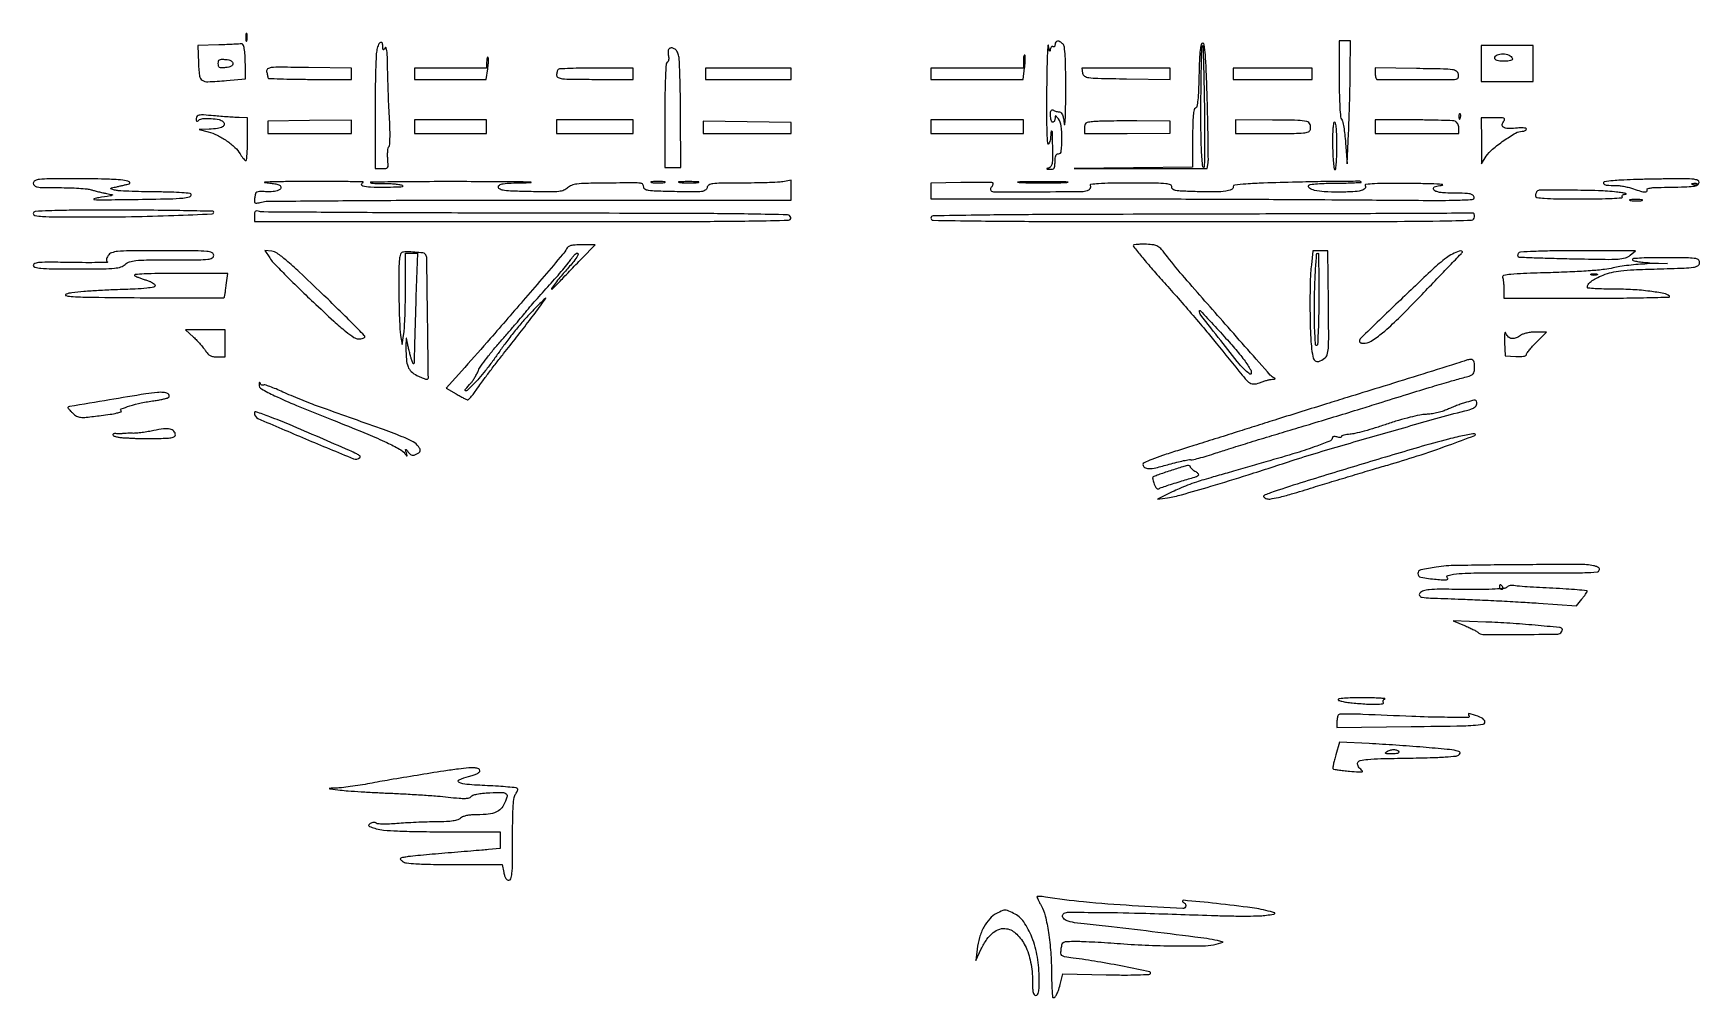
# Model space of a CAD drawing. Extents: x 138 to 877, y 142 to 569.
import ezdxf

# ---------------------------------------------------------------- set-up
doc = ezdxf.new("R2010")
doc.units = 0

msp = doc.modelspace()

# ---------------------------------------------------------------- linework, layer by layer
for points in [[(232.194949, 567.5, 0.012823), (232.235556, 566.431793, 0.080377), (232.356533, 565.900903, 0.597527), (232.51666, 565.883358, 0.087174), (232.692991, 566.269032, 0.037336), (232.832894, 567.036634, 0.029507), (232.872264, 567.880008, 0.030339), (232.814405, 568.671085, 0.06278), (232.655937, 569.269032, 0.31318), (232.47713, 569.386009, 0.333666), (232.315079, 569.257153, 0.052471), (232.212705, 568.580113, 0.014395)], [(220.208621, 564.254384), (210.917242, 563.923853), (211.208621, 556.222771, 0.020509), (211.663264, 550.467417, 0.227568), (212.86905, 548.575236, 0.152796), (215.368601, 547.92986, 0.008135), (223.662942, 548.485065), (232, 549.179538), (232, 555.507982, 0.013084), (231.889433, 559.732489, 0.036284), (231.519526, 562.679421, 0.059795), (230.940699, 564.444674, 0.378318), (230.143011, 564.792458, -0.063498), (229.653914, 564.700734, -0.001112), (226.959542, 564.548788, -0.002786), (223.815849, 564.396082, -0.001851)], [(290.359649, 562.24125, 0.045861), (290.019771, 559.723804, 0.003027), (289.752522, 552.402117, 0.004362), (289.562676, 543.656914, 0.003245), (289.5, 534), (289.5, 509.5), (292.5, 509.434801, 0.030854), (294.337592, 509.508268, 0.23271), (295.053568, 509.956081, 0.148949), (295.311461, 510.929985, 0.011055), (295.147404, 513.708718, -0.021063), (295.079144, 515.459804, -0.024079), (295.165085, 517.13338, -0.024202), (295.372964, 518.529133, -0.110737), (295.702728, 519.273916, 0.148962), (296.047443, 520.24333, 0.007844), (296.147975, 523.569959, 0.011429), (296.113723, 527.68043, 0.007098), (295.894836, 532.5, -0.003336), (295.612939, 537.823152, -0.002238), (295.358503, 543.9125, -0.002253), (295.165041, 549.81255, -0.004447), (295.0742, 554.5, 0.005695), (294.976105, 558.984087, 0.023116), (294.75931, 561.705779, 0.065486), (294.430428, 562.959756, 0.606445), (294, 563, -0.010223), (293.430616, 562.157251, -0.295079), (293.199331, 562.064256, -0.343021), (293.046994, 562.238528, -0.012098), (293.015313, 563.190983, 0.071893), (292.742025, 564.967994, 0.428141), (291.99157, 565.34506, 0.211819), (291.070953, 564.468446, 0.041663)], [(419.719445, 562.386112, 0.144752), (419.494247, 561.971815, 0.042354), (419.402384, 561.245004, 0.03868), (419.434151, 560.369182, 0.033094), (419.599236, 559.460636, -0.049058), (419.734386, 558.553302, -0.056567), (419.679174, 557.68065, -0.065253), (419.454077, 556.96943, -0.146122), (419.081027, 556.550077, 0.242815), (418.564084, 555.689272, 0.004661), (418.269061, 550.338379, 0.008423), (418.061695, 543.167807, 0.003016), (418, 532.940983), (418, 510), (421.532725, 510), (425.065451, 510), (424.964264, 533.432614, 0.002936), (424.870691, 542.614438, 0.004121), (424.671473, 550.809505, 0.002475), (424.412945, 557.700894, 0.054771), (424.109622, 559.682614, 0.076267), (423.346636, 561.42116, 0.113747), (422.169185, 562.582433, 0.15518), (420.869497, 562.906082, 0.18237)], [(587.284524, 545.5, 0.004111), (587.26671, 529.949947, 0.017597), (587.658515, 520.686, 0.707645), (588.341345, 520.503138, 0.126183), (589.069665, 522.5, -0.002342), (589.451201, 526.177381, -0.841448), (589.598853, 526.186801, -0.053708), (589.715078, 525.285031, -0.000637), (589.831892, 519.323324, -0.005365), (589.871348, 514.123588, -0.039923), (589.666689, 511.661815, -0.102542), (589.162714, 510.351255, -0.188097), (588.25, 509.689326, 0.01159), (587.4117, 509.449367, 0.541772), (587.37122, 509.306344, 0.197309), (587.607705, 509.187999, 0.005718), (588.75, 509.116001, 0.063402), (589.943106, 509.205801, 0.198098), (590.597572, 509.646748, 0.126755), (590.920641, 510.575952, 0.020614), (591, 512.5, -0.025511), (591.081893, 514.104033, -0.075863), (591.357143, 515.166667, -0.129352), (591.830552, 515.773926, -0.164293), (592.5, 516, 0.385938), (593.790406, 517.170354, 0.024894), (594.053593, 522.681621, 0.02948), (593.70578, 528.376074, 0.132674), (592.468197, 531.44113, 0.008124), (591.599645, 532.551491, 0.182507), (591.254001, 532.75387, 0.434721), (591.044815, 532.594353, 0.024793), (591, 531.69113, -0.057202), (590.925756, 531.044295, -0.076512), (590.70625, 530.496769, -0.095513), (590.381475, 530.129789, -0.165457), (590, 530, -0.257909), (589.615572, 530.212425, -0.061379), (589.29375, 530.898586, -0.048032), (589.072735, 531.887118, -0.031003), (589, 533.059017, -0.021041), (589.059616, 534.47504, -0.104883), (589.2882, 535.232315, -0.260832), (589.688331, 535.482256, -0.153033), (590.25, 535.335448, 0.04242), (590.837555, 535.033597, 0.025924), (591.573437, 534.774982, 0.025889), (592.334618, 534.59326, 0.041265), (593, 534.526431, -0.213748), (593.723438, 534.186929, -0.086887), (594.292946, 533.23148, -0.048808), (594.74476, 531.577359, -0.014815), (595.106579, 529, 0.870035), (595.335675, 528.99337, 0.030766), (595.546265, 530.96901, 0.007835), (595.695816, 536.122354, 0.002854), (595.751591, 543.426416, 0.003004), (595.710926, 553.394754, 0.01258), (595.499646, 559.386747, 0.015246), (595.144331, 563.285139, 0.167546), (594.466441, 564.676416, 0.061081), (593.19471, 565.670335, 0.153486), (592.063676, 565.943263, 0.24014), (591.300913, 565.486902, 0.140991), (591, 564.440983, -0.066118), (590.926733, 563.889346, -0.138808), (590.70625, 563.521475, -0.191142), (590.379648, 563.392057, -0.139169), (590, 563.5, 0.230832), (589.608922, 563.539182, 0.156158), (589.249631, 563.258213, 0.089554), (588.9791, 562.65026, 0.043801), (588.849806, 561.809017, -0.145422), (588.726482, 561.475087, -0.602556), (588.567539, 561.500149, -0.040943), (588.341671, 562.392273, -0.008405), (588.099806, 564, 0.894081), (587.854411, 563.994899, 0.011726), (587.612897, 560.421875, 0.006064), (587.408908, 554.032117, 0.002605)], [(654.825584, 550.831813, -0.004662), (654.608773, 544.121843, -0.016501), (654.287518, 539.824841, -0.017831), (653.875603, 536.969675, -0.274391), (653.25, 536.24848, 0.273293), (652.634093, 535.541389, 0.02236), (652.282269, 533.013984, 0.018446), (652.061361, 529.122977, 0.004956), (652, 522.933), (652, 510.032667), (625.75, 509.733049), (599.5, 509.433432), (629, 509.466716), (658.5, 509.5), (658.85891, 512, 0.03776), (658.97961, 513.795983, 0.001174), (658.900356, 521.182812, 0.002291), (658.746504, 529.894023, 0.001584), (658.496003, 539.75, 0.00211), (658.072675, 552.651797, 0.010834), (657.652727, 559.799251, 0.010391), (657.190287, 564.356099, 0.378939), (656.462677, 565, 0.350324), (655.782118, 564.456461, 0.026983), (655.36082, 561.987197, 0.01895), (655.045983, 557.913961, 0.004067)], [(657.220536, 536.75, -0.00277), (657.325131, 526.492726, -0.004621), (657.285539, 517.857813, -0.000859), (657.168239, 510.312162, -0.409167), (656.850642, 510, -0.384315), (656.525355, 510.293353, -0.00399), (656.209863, 513.598438, -0.010038), (655.944062, 517.552977, -0.006049), (655.779877, 522.25, -0.006386), (655.662216, 533.933526, -0.003364), (655.799089, 548.445664, -0.000464), (656.059971, 563.710973, -0.670255), (656.452427, 563.864012, -0.185179), (656.5977, 563.515988, -0.000226), (656.821244, 555.749116, -0.001951), (657.034141, 547.032155, -0.001195)], [(717, 549.2, 0.004723), (717.067139, 542.093007, 0.010039), (717.281416, 536.597439, 0.006523), (717.588203, 532.3495, 0.176875), (718.05558, 531.34442, -0.146118), (718.502722, 530.516545, -0.009778), (719.005069, 527.839306, -0.013423), (719.462723, 524.569992, -0.009614), (719.80558, 520.89442), (720.5, 511.5), (721.131866, 525, 0.003048), (721.382674, 531.162858, 0.001765), (721.612823, 538.573437, 0.001764), (721.791191, 546.007847, 0.002967), (721.881866, 552.25), (722, 566), (719.5, 566), (717, 566)], [(226.5, 556, -0.165174), (226.277529, 555.344928, -0.102123), (225.656107, 554.808123, -0.070033), (224.638763, 554.414592, -0.033296), (223.25, 554.186642, -0.021809), (221.48197, 554.093718, -0.130185), (220.595208, 554.320161, -0.202897), (220.144587, 554.898978, -0.06538), (220, 556, -0.06538), (220.144587, 557.101022, -0.202897), (220.595208, 557.679839, -0.130185), (221.48197, 557.906282, -0.021809), (223.25, 557.813358, -0.033296), (224.638763, 557.585408, -0.070033), (225.656107, 557.191877, -0.102123), (226.277529, 556.655072, -0.165174)], [(241.433909, 552.5, -0.007891), (241.641164, 551.679297, -0.008333), (241.818435, 550.867188, -0.008033), (241.948187, 550.16287, -0.036995), (241.986345, 549.75, 0.395272), (242.282343, 549.445385, 0.001602), (247.430364, 549.220312, 0.006323), (253.405337, 549.05391, 0.003799), (260.5, 549), (279, 549), (279, 551.458183), (279, 553.916366), (259.947564, 554.208183, 0.001467), (247.549241, 554.361709, 0.025369), (243.505108, 554.19468, 0.123886), (241.854745, 553.613629, 0.322783)], [(339, 556.666667), (339, 554), (323, 554), (307, 554), (307, 551.5), (307, 549), (322.886456, 549), (338.772912, 549), (339.461473, 553.59165, 0.013115), (339.683406, 555.392477, 0.018607), (339.778858, 557.003414, 0.014897), (339.768605, 558.314734, 0.189156), (339.575017, 558.758317, 0.444277), (339.357726, 558.747275, 0.104269), (339.168911, 558.381089, 0.046776), (339.040063, 557.651495, 0.020332)], [(577, 557.166667), (577, 554), (556.5, 554), (536, 554), (536, 551.5), (536, 549), (556.406162, 549), (576.812324, 549), (577.508805, 554.064023, 0.012374), (577.731792, 556.047866, 0.017659), (577.823669, 557.817516, 0.013703), (577.808018, 559.260511, 0.18899), (577.602643, 559.73069, 0.484789), (577.37374, 559.70369, 0.080103), (577.177026, 559.226099, 0.039804), (577.042137, 558.341271, 0.017931)], [(793.781834, 558.154497, -0.295029), (793.656159, 557.666446, -0.111058), (793.016736, 557.297122, -0.056174), (791.828555, 557.068194, -0.01953), (790.083333, 557, -0.020233), (788.199362, 557.076267, -0.06389), (786.965533, 557.337348, -0.116032), (786.260379, 557.786511, -0.195589), (786, 558.426676, -0.305463), (786.965471, 559.859559, -0.105366), (789.551246, 560.316733, -0.091642), (792.357275, 559.695917, -0.215374)], [(370.666667, 553.333333, 0.097261), (370.4101, 552.951373, 0.034257), (370.195833, 552.323958, 0.032464), (370.049166, 551.584091, 0.03271), (370, 550.833333, 0.291901), (370.653664, 549.80907, 0.082015), (372.568182, 549.276961, 0.024772), (376.596225, 549.043497, 0.00209), (387, 549), (404, 549), (404, 551.5), (404, 554), (387.666667, 554, 0.003816), (381.357878, 553.951853, 0.005983), (375.935417, 553.804167, 0.002005), (371.275943, 553.602725, 0.18667)], [(603.180449, 551.75, 0.219138), (604.025929, 550.438268, 0.110106), (605.918672, 549.752774, 0.026978), (610.032393, 549.446962, 0.001538), (622.75, 549.228407), (642, 548.956814), (642, 551.478407), (642, 554), (622.430449, 554), (602.860898, 554)], [(733, 551.522559, 0.028123), (733.054487, 550.554598, 0.04361), (733.220312, 549.734981, 0.053624), (733.460908, 549.156158, 0.266662), (733.75, 548.979503, 0.006426), (736.469343, 548.940147, 0.000126), (750.374853, 548.921128, 0.00015), (764.10895, 548.909935, 0.005264), (767.319551, 548.94208, 0.030078), (768.804477, 549.06214, 0.152326), (769.546074, 549.41412, 0.191545), (769.862347, 550.074204, 0.052397), (769.819551, 551.25, 0.212401), (769.000663, 552.557132, 0.114886), (767.192573, 553.245528, 0.028377), (763.268275, 553.553349, 0.001652), (751.25, 553.772559), (733, 554.045117)], [(210.251237, 531.685154, 0.030564), (210.239449, 530.847849, 0.219199), (210.420983, 530.497963, 0.297563), (210.756899, 530.470295, 0.049156), (211.322493, 530.852682, -0.156131), (213.20884, 531.612602, -0.033213), (216.793007, 531.636977, -0.033466), (220.356342, 531.183773, -0.149087), (222.196158, 530.203842, -0.230337), (222.622908, 528.96852, -0.245322), (221.90231, 527.918154, -0.089746), (219.650842, 527.198579, -0.025997), (216, 526.91196), (211.5, 526.793295), (215.5, 525.752587, -0.0521), (219.501407, 524.252654, -0.035227), (223.700866, 521.77419, -0.035748), (227.360703, 518.844379, -0.072804), (229.66817, 515.984597, 0.018146), (230.400653, 514.841448, 0.025105), (231.143736, 513.876725, 0.023443), (231.812937, 513.163289, 0.195044), (232.215608, 513, 0.382858), (232.529761, 513.281869, 0.006462), (232.769585, 515.790625, 0.012853), (232.943587, 518.85745, 0.007743), (233, 522.5), (233, 532), (229.25, 532.071149, -0.009214), (227.306962, 532.143847, -0.002842), (224.382217, 532.323967, -0.002841), (221.11237, 532.562673, -0.003117), (217.944782, 532.831895, 0.005333), (213.434163, 533.195134, 0.054467), (211.562982, 533.121866, 0.173418), (210.660848, 532.639074, 0.166721)], [(770.078947, 532.416667, 0.018894), (770.137993, 531.670344, 0.168741), (770.279315, 531.37858, 0.470617), (770.461564, 531.395823, 0.054073), (770.683114, 531.8125, 0.051402), (770.839148, 532.359369, 0.05415), (770.876576, 532.916927, 0.060344), (770.797407, 533.402231, 0.126455), (770.604167, 533.729167, 0.296942), (770.385309, 533.77538, 0.208169), (770.200665, 533.592839, 0.077125), (770.089945, 533.112848, 0.028489)], [(780.016847, 521.75), (780.033694, 511.5), (782.206445, 514.894351, -0.076158), (784.924084, 517.984085, -0.022277), (789.963984, 521.83786, -0.019425), (795.220187, 525.202626, -0.133427), (798.155036, 526, 0.049675), (798.861047, 526.070315, 0.069664), (799.458042, 526.27991, 0.089827), (799.859796, 526.589093, 0.186029), (800, 526.952885, 0.34872), (799.72076, 527.304575, 0.037862), (798.62483, 527.473542, 0.032155), (797.070918, 527.493738, 0.01665), (795.135207, 527.329607, -0.033589), (791.763777, 527.158415, -0.137364), (789.818503, 527.737719, -0.302289), (789.290876, 528.915332, -0.132478), (790.036355, 530.543805, 0.154962), (790.331498, 531.271639, 0.345292), (790.020487, 531.738988, 0.073028), (788.769694, 531.957393, 0.006769), (785.622445, 532), (780, 532)], [(608.25, 530.26018, 0.016354), (605.834683, 529.967098, 0.10988), (604.71663, 529.530434, 0.183106), (604.174423, 528.766709, 0.06388), (604, 527.407036), (604, 524.929068), (623, 525.043633), (642, 525.158198), (641.990379, 527.829099), (641.980758, 530.5), (627.240379, 530.567678, 0.00243), (621.285297, 530.566074, 0.002765), (615.581549, 530.505267, 0.002509), (610.738931, 530.402546, 0.015457)], [(671, 527.996098), (671, 525), (687.383369, 525, 0.002491), (697.040541, 525.048119, 0.023404), (701.184978, 525.28363, 0.061585), (703.339727, 525.780381, 0.246688), (704.220612, 526.75, 0.162855), (704.063434, 529.020691, 0.237813), (702.573508, 530.306142, 0.056676), (698.647748, 530.826063, 0.003899), (687.433558, 530.945424), (671, 530.992196)], [(714.071353, 519.5, 0.007861), (714.198997, 515.474082, 0.013021), (714.448445, 512.084375, 0.006624), (714.761998, 509.31511, 0.377774), (715.11954, 509, 0.382269), (715.472031, 509.315613, 0.006657), (715.741365, 512.084375, 0.013051), (715.936677, 515.474031, 0.007864), (716, 519.5, 0.007203), (715.935633, 523.967668, 0.017673), (715.725043, 527.245676, 0.015036), (715.417895, 529.602958, 0.368193), (714.951813, 530, 0.371592), (714.486722, 529.598979, 0.016007), (714.217948, 527.28568, 0.017952), (714.062046, 524.02373, 0.006958)], [(733, 528), (733, 525), (751.5, 525), (770, 525), (770, 527.393011, 0.061153), (769.882113, 528.353269, 0.0603), (769.53535, 529.261378, 0.06577), (769.023389, 529.98373, 0.114615), (768.418213, 530.393011, 0.081068), (767.249238, 530.635609, 0.002511), (762.33135, 530.821697, 0.00486), (756.515351, 530.955941, 0.003339), (749.918213, 531), (733, 531)], [(138, 502.952381, 0.213269), (138.476432, 501.886211, 0.140915), (139.703453, 501.293001, 0.0393), (142.387016, 501.046018, 0.003304), (149.350777, 501, -0.007419), (153.909156, 500.932363, -0.00875), (158.21891, 500.728909, -0.00782), (161.843019, 500.437226, -0.053105), (163.600777, 500.077138, 0.011906), (164.994512, 499.669773, 0.005511), (166.823353, 499.203711, 0.005456), (168.756651, 498.755944, 0.007558), (170.5, 498.399704, -0.009814), (172.93174, 497.891357, -0.694531), (172.970269, 497.598921, -0.08421), (172.081817, 497.304814, -0.001443), (167, 496.543163, 0.04462), (164.900818, 496.040422, 0.828956), (164.948038, 495.699798, 0.014984), (169.428446, 495.615631, 0.000963), (182.5, 495.786971, 0.001284), (198.305457, 496.065196, 0.016296), (204.24349, 496.378768, 0.045702), (207.188849, 496.904659, 0.337719), (208, 497.968615, 0.38525), (207.570833, 498.442946, 0.00705), (203.908156, 498.757943, 0.011726), (199.007467, 498.994534, 0.004615), (192.25, 499.09968, -0.004195), (186.035193, 499.191165, -0.005591), (180.392188, 499.384753, -0.004012), (175.676467, 499.637277, -0.055777), (174, 499.930166, -0.008273), (172.423257, 500.41954, -0.498285), (172.340257, 500.662843, -0.1905), (172.684588, 500.897663, -0.003131), (175, 501.405143, 0.003829), (176.486607, 501.733143, 0.003203), (178.059375, 502.103423, 0.003232), (179.493091, 502.460501, 0.008841), (180.5, 502.737261, 0.703835), (180.549911, 503.592579, 0.077434), (177.671584, 504.321207, 0.018144), (169.710168, 504.776223, 0.005202), (157.354681, 504.904762, 0.001656), (145.103503, 504.864185, 0.023482), (140.728343, 504.629543, 0.086016), (138.702523, 504.064204, 0.289462)], [(240.5, 503.256008, -0.014207), (242.870159, 503.043772, -0.018346), (245.028794, 502.707793, -0.016292), (246.78316, 502.308711, -0.132432), (247.491641, 501.903452, -0.312645), (247.694056, 500.802624, -0.190322), (246.705123, 499.842803, -0.077628), (244.288347, 499.252993, -0.034509), (241, 499.202235, 0.012677), (238.221679, 499.280616, 0.125684), (237.099306, 498.997367, 0.20106), (236.505267, 498.257802, 0.041298), (236.169971, 496.580728, 0.020163), (236.036705, 494.79418, 0.261604), (236.332337, 494.222987, 0.201331), (237.034093, 494.092313, 0.012049), (239.169971, 494.608994, -0.063359), (241.883361, 494.977252, -0.000216), (275.193299, 495.240883, -0.001167), (313.200225, 495.436579, -0.000704), (358.250101, 495.5), (474.000202, 495.5), (474.000101, 499.880842), (474, 504.261685), (470.25, 503.641848, -0.028398), (467.991214, 503.399167, -0.003986), (463.30301, 503.200855, -0.004542), (457.744213, 503.060637, -0.003846), (451.866631, 503.011006, 0.002498), (442.744937, 502.958566, 0.030752), (439.27676, 502.707625, 0.100972), (437.55974, 502.109943, 0.197194), (436.702725, 500.97122, -0.190381), (435.876357, 499.842673, -0.110771), (434.272349, 499.271926, -0.032786), (431.021757, 499.090796, -0.002566), (422.336093, 499.22122, -0.002898), (414.173695, 499.433018, -0.028835), (410.765498, 499.738501, -0.091453), (409.150414, 500.290706, -0.292474), (408.638889, 501.25, 0.20251), (408.258514, 502.396218, 0.189115), (407.157266, 502.965277, 0.027361), (404.331705, 503.102215, 0.000711), (391.684775, 503.004775, 0.003324), (383.027225, 502.868193, 0.025491), (378.975208, 502.57027, 0.058117), (376.582781, 501.983623, 0.10762), (374.907485, 500.907485, -0.10467), (373.259553, 499.835292, -0.066205), (371.021826, 499.297114, -0.027596), (367.220419, 499.112126, -0.00324), (358.735199, 499.22271, -0.003134), (350.563282, 499.433422, -0.026168), (346.878148, 499.745087, -0.066878), (344.956165, 500.277538, -0.249334), (344.194389, 501.222877, -0.326614), (344.642264, 502.16979, -0.089841), (346.304351, 502.717659, -0.027021), (349.905501, 503.025155, -0.002608), (358.681899, 503.252831, 0.944654), (358.686328, 503.375167, 0.019796), (356.43198, 503.4959, 0.002259), (345.94508, 503.594482, 0.000705), (330.214204, 503.649084, 0.001132), (313.65182, 503.645702, 0.001924), (299.79748, 503.558195, 0.000211), (287.539472, 503.428422, 0.664205), (287.452218, 503.214449, 0.172668), (287.875516, 503.01339, 0.009416), (289.367868, 502.889783, 0.013741), (291.183955, 502.82378, 0.009533), (293.238014, 502.844768, -0.016426), (295.472579, 502.8368, -0.013811), (297.835542, 502.685283, -0.014035), (299.986455, 502.426537, -0.036965), (301.5, 502.085402, -0.31915), (301.803492, 501.692213, -0.388448), (301.515639, 501.351519, -0.026589), (299.036981, 501.16505, -0.003482), (293.75, 501.085953, -0.010221), (287.523891, 501.163444, -0.050003), (284.037973, 501.629149, -0.395688), (283.512893, 502.422785, -0.260194), (284.25, 503.337719, 0.815734), (284.213093, 503.539106, 0.001191), (277.642187, 503.661589, 0.003307), (269.693904, 503.738228, 0.001837), (260, 503.731968, 0.001426), (250.597486, 503.664545, 0.003595), (243.753125, 503.546723, 0.009786), (240.499804, 503.403565, 0.939637)], [(412.25, 503.283746, 0.023547), (413.502218, 503.153981, 0.014044), (415, 503.111902, 0.014044), (416.497782, 503.153981, 0.023547), (417.75, 503.283746, 0.124239), (418.112409, 503.435926, 0.664672), (418.076562, 503.577962, 0.03126), (416.97062, 503.675363, 0.006336), (415, 503.700336, 0.006336), (413.02938, 503.675363, 0.03126), (411.923438, 503.577962, 0.664672), (411.887591, 503.435926, 0.124239)], [(424.776433, 503.266503, 0.013671), (426.684837, 503.147583, 0.00893), (428.890462, 503.110009, 0.008983), (431.043501, 503.150473, 0.016947), (432.776433, 503.273107, 0.153636), (433.099419, 503.413268, 0.661512), (433.056202, 503.54709, 0.018464), (431.373175, 503.635783, 0.004138), (428.5, 503.65719, 0.003921), (425.635274, 503.63236, 0.022011), (424.106202, 503.539701, 0.807686), (424.092045, 503.40844, 0.057523)], [(549.25, 503.220975), (536, 502.94195), (536, 499.470975), (536, 496), (602.75, 496.025683, -0.000591), (632.231116, 496.002162, -0.000405), (665.699058, 495.908774, -0.000408), (697.943177, 495.766366, -0.000828), (723.310624, 495.591629, 0.000602), (756.256706, 495.349796, 0.007256), (768.936944, 495.455994, 0.01045), (775.984284, 495.764765, 0.451589), (776.796348, 496.815946, 0.199175), (776.224724, 497.681257, 0.099161), (774.991354, 498.197092, 0.041491), (772.696071, 498.463415, 0.006605), (768.167645, 498.551137, -0.00887), (764.136424, 498.647493, -0.029971), (761.516663, 498.914477, -0.04663), (759.817697, 499.356766, -0.167804), (758.959691, 500.051137, -0.172797), (758.798519, 500.786733, -0.242918), (759.172712, 501.33004, -0.080011), (760.32469, 501.726406, -0.011702), (762.77777, 502.092896, 0.878656), (762.778743, 502.330063, 0.020861), (760.293946, 502.557778, 0.007483), (754.99147, 502.741881, 0.002953), (747.690983, 502.842896, 0.002892), (738.315574, 502.863028, 0.011563), (732.575988, 502.709395, 0.011265), (728.842561, 502.438568, 0.555894), (728.569098, 501.888197, -0.344739), (728.427143, 500.607433, -0.140737), (726.803418, 499.684607, -0.048338), (723.107308, 499.161574, -0.010604), (716.684259, 499.015313, -0.014471), (710.37476, 499.188114, -0.042636), (706.081094, 499.799939, -0.089636), (703.811527, 500.774395, -0.405228), (703.531009, 502.050173, -0.232685), (704.136396, 502.42971, -0.006256), (707.355342, 502.720988, -0.011785), (711.234485, 502.931296, -0.007648), (715.725684, 503, 0.004676), (720.137646, 503.041259, 0.008415), (723.753784, 503.169802, 0.004014), (726.668348, 503.346025, 0.643715), (726.755283, 503.57805, 0.199652), (726.203434, 503.805714, 0.000566), (718.096005, 503.773459, 0.003195), (708.898798, 503.667678, 0.001975), (698.088617, 503.431541, 0.001822), (683.50523, 503.002165, 0.010024), (675.647992, 502.58435, 0.009486), (670.672825, 502.124614, 0.38203), (670, 501.372544, -0.294682), (669.192319, 500.121117, -0.072667), (666.72682, 499.413656, -0.033468), (662.208324, 499.108433, -0.006442), (654, 499.209785, -0.003565), (647.254123, 499.42816, -0.035164), (644.432502, 499.739196, -0.120755), (643.161381, 500.307508, -0.275781), (642.793837, 501.25, 0.352347), (642.245852, 502.226974, 0.071824), (640.176837, 502.730431, 0.021938), (635.767375, 502.95738, 0.001889), (624.48482, 503, 0.003125), (615.709897, 502.945155, 0.01237), (610.318529, 502.744293, 0.012666), (606.836994, 502.439552, 0.550117), (606.569098, 501.888197, -0.123544), (606.725209, 501.397018, -0.099558), (606.649564, 500.846576, -0.089711), (606.35273, 500.320824, -0.078477), (605.878115, 499.903509, -0.139412), (603.462935, 499.189172, -0.001212), (584.052891, 499.031795, -0.000913), (564.375172, 498.955918, -0.19944), (562.675343, 499.657991, -0.162415), (562.502496, 500.003915, -0.084854), (562.516102, 500.49076, -0.069559), (562.708308, 501.040868, -0.054477), (563.057234, 501.568963, 0.050002), (563.39716, 502.073585, 0.085821), (563.557075, 502.553471, 0.127281), (563.518124, 502.931175, 0.206186), (563.298558, 503.160972, 0.098214), (562.673831, 503.291316, 0.001405), (558.842389, 503.318447, 0.003826), (554.385843, 503.303381, 0.002506)], [(575.803194, 503.253532, 0.004891), (580.451594, 503.152551, 0.003005), (585.928261, 503.120077, 0.003012), (591.347332, 503.153161, 0.005377), (595.803194, 503.25514, 0.042812), (596.786309, 503.372892, 0.888327), (596.776563, 503.485103, 0.006527), (592.676781, 503.560744, 0.001369), (585.5, 503.579813, 0.001336), (578.332159, 503.560081, 0.007053), (574.401563, 503.483305, 0.91824), (574.39583, 503.372209, 0.026319)], [(838.5, 504.081892, 0.016655), (834.533198, 503.563333, 0.535694), (834.196282, 502.81675, 0.241628), (835.361169, 502.12329, 0.012707), (839.831787, 501.956107, -0.029259), (841.524158, 501.836654, -0.01558), (843.597463, 501.501799, -0.015458), (845.701181, 501.026516, -0.023174), (847.5, 500.471164, 0.013679), (850.60233, 499.448484, 0.053227), (852.586997, 499.077648, 0.202325), (853.402545, 499.348721, 0.366224), (853.5, 500, -0.426984), (853.608571, 500.419032, -0.070184), (854.479449, 500.756847, -0.038343), (856.018312, 500.994536, -0.014544), (858.190983, 501.097844, 0.001292), (870.192043, 501.350034, 0.023264), (874.028687, 501.619474, 0.093886), (875.801541, 502.175379, 0.236897), (876.559833, 503.25, 0.329496), (876.052632, 504.207106, 0.087152), (874.281215, 504.703162, 0.025204), (870.439861, 504.890677, 0.002195), (860.661516, 504.831892, 0.002877), (854.034058, 504.724808, 0.00298), (847.484945, 504.542235, 0.002873), (841.817112, 504.317808, 0.01284)], [(875.729167, 502.395833, -0.126455), (875.402231, 502.202593, -0.060344), (874.916927, 502.123424, -0.05415), (874.359369, 502.160852, -0.051402), (873.8125, 502.316886, -0.054073), (873.395823, 502.538436, -0.470617), (873.37858, 502.720685, -0.168741), (873.670344, 502.862007, -0.018894), (874.416667, 502.921053, -0.028489), (875.112848, 502.910055, -0.077125), (875.592839, 502.799335, -0.208169), (875.77538, 502.614691, -0.296942)], [(804.666667, 499.333333, 0.077955), (804.410903, 498.982401, 0.038133), (804.195833, 498.470833, 0.036641), (804.049145, 497.892744, 0.043841), (804, 497.333333, 0.372626), (804.618913, 496.61817, 0.018997), (807.917316, 496.267042, 0.014425), (813.377866, 496.052787, 0.002592), (823.559017, 496, 0.003426), (832.059483, 496.058252, 0.009761), (837.975262, 496.254882, 0.006183), (842.26362, 496.534506, 0.561623), (842.5, 497, -0.230788), (842.460764, 497.391277, -0.155964), (842.741787, 497.751043, -0.089517), (843.349751, 498.022307, -0.043822), (844.190983, 498.152487, 0.646995), (844.24451, 498.29629, 0.14371), (843.912351, 498.474803, 0.018276), (842.356992, 498.743603, 0.005662), (840, 499.035603, 0.020069), (831.954606, 499.614277, 0.005811), (819.505827, 499.863889, 0.001472), (806.12985, 499.937228, 0.199572)], [(846.26375, 495.282419, 0.022548), (847.485188, 495.153707, 0.015659), (848.872547, 495.114038, 0.015827), (850.209518, 495.160023, 0.031163), (851.26375, 495.296069, 0.248898), (851.455688, 495.450815, 0.49082), (851.374351, 495.596853, 0.030832), (850.29708, 495.692368, 0.00738), (848.5, 495.713986, 0.006817), (846.711719, 495.684722, 0.040183), (845.780601, 495.581582, 0.720633), (845.761725, 495.438612, 0.075924)], [(138, 489.5, 0.366005), (138.712879, 488.656594, 0.025417), (142.041157, 488.266993, 0.014581), (147.995124, 488.049305, 0.00188), (160.75, 488.003058, 0.003976), (181.510652, 488.170947, 0.005393), (200.252416, 488.673831, 0.001049), (217.223893, 489.348147, 0.40202), (218, 490.1574, 0.407549), (217.66307, 490.502104, 0.000436), (206.25, 490.752486, 0.003292), (193.337972, 490.939449, 0.001974), (178, 491, 0.001001), (155.219419, 490.954376, 0.008369), (144.916667, 490.740625, 0.00964), (138.829141, 490.394715, 0.392113)], [(236, 488.519052), (236, 486), (355.073324, 486, 0.000255), (429.594794, 486.037962, 0.00343), (456.885602, 486.252967, 0.002661), (472.862964, 486.573491, 0.463358), (473.809706, 487.75, 0.351874), (472.426065, 488.924677, 0.002659), (456.561684, 489.272094, 0.003479), (429.618544, 489.531286, 0.000266), (357.06068, 489.68569, -0.000466), (312.263304, 489.798903, -0.000754), (274.161883, 489.988197, -0.000095), (240.215031, 490.21451, -0.059833), (238.324298, 490.454742, 0.037028), (237.06937, 490.672592, 0.200703), (236.422777, 490.473792, 0.188917), (236.087196, 489.863779, 0.032387)], [(655.75, 489.250038, 0.000318), (586.787896, 489.057505, 0.002805), (556.305475, 488.782013, 0.001179), (536.93834, 488.45264, 0.408553), (536, 487.495952, 0.409213), (536.939587, 486.540156, 0.001172), (556.387675, 486.253104, 0.002789), (587.020167, 486.0437, 0.000314), (656.5, 486, 0.000212), (736.433921, 486.033885, 0.003937), (761.6875, 486.254149, 0.004653), (775.664145, 486.616262, 0.403938), (777, 488, 0.036047), (776.945932, 488.748986, 0.065072), (776.779688, 489.340263, 0.1029), (776.53551, 489.690278, 0.274991), (776.25, 489.754086, -0.078311), (775.620939, 489.652222, -0.000013), (740.54375, 489.504582, -0.000316), (701.719408, 489.366699, -0.000191)], [(171.148377, 470.865981, 0.034267), (170.642564, 469.917083, 0.075481), (170.423507, 469.127277, 0.114406), (170.48889, 468.523906, 0.172583), (170.817121, 468.115981, -0.744388), (170.753552, 467.87744, -0.002923), (166.557299, 467.773725, -0.00607), (161.32598, 467.738547, -0.003315), (154.909291, 467.815849, 0.002426), (145.234587, 467.94961, 0.020694), (140.899273, 467.809061, 0.049829), (138.643326, 467.41399, 0.33635), (138, 466.565849, 0.346223), (138.684651, 465.695628, 0.039186), (141.333223, 465.270271, 0.018069), (146.304495, 465.047544, 0.00216), (157.311439, 465, 0.002172), (169.047721, 465.050986, 0.021065), (174.016569, 465.303683, 0.053371), (176.841334, 465.875045, 0.111409), (178.769625, 467, -0.109333), (180.67308, 468.120958, -0.054566), (183.424087, 468.694089, -0.021789), (188.23211, 468.948194, -0.002307), (199.458187, 469, 0.001698), (211.291663, 469.040193, 0.025169), (215.432273, 469.276966, 0.097004), (217.321134, 469.863024, 0.275827), (218, 471, 0.303311), (217.225255, 472.159652, 0.076443), (214.905068, 472.728031, 0.020593), (209.890113, 472.961247, 0.001323), (195.240547, 473, 0.001446), (180.590651, 472.957641, 0.020644), (175.373579, 472.71192, 0.06575), (172.682619, 472.111135, 0.16692)], [(242.813711, 469.824186, 0.050314), (244.400732, 467.799649, 0.00364), (249.369178, 462.703042, 0.005069), (255.412161, 456.716412, 0.003811), (262.175563, 450.25, 0.003178), (271.215575, 441.845644, 0.015328), (276.529827, 437.259697, 0.023532), (280.084598, 434.644611, 0.147864), (282.21668, 434, 0.030821), (283.282971, 434.065791, 0.047788), (284.1824, 434.265739, 0.060986), (284.807064, 434.556828, 0.25878), (285, 434.904643, 0.197044), (284.750764, 435.512528, 0.000766), (279.391811, 440.932496, 0.00371), (273.227372, 447.056489, 0.002306), (265.908293, 454.154643, 0.002948), (256.038607, 463.527216, 0.013308), (250.100888, 468.809635, 0.019184), (246.090538, 471.935501, 0.130216), (243.76312, 472.824186), (240.709655, 473.148372)], [(374.413427, 473.908772, -0.05668), (372.675723, 471.338881, -0.000432), (356.208697, 452.128731, -0.001833), (340.612407, 434.100296, -0.004845), (329.279924, 421.348834), (320.986989, 412.197669), (325.421564, 409.598834, 0.007523), (327.18009, 408.603509, 0.010284), (328.794925, 407.763975, 0.007378), (330.160789, 407.114083, 0.108348), (330.67807, 407.001933, 0.211512), (331.143188, 407.209213, 0.010095), (332.286683, 408.527549, 0.01508), (333.599258, 410.204372, 0.010145), (335, 412.192805, -0.010298), (336.87576, 414.853817, -0.003122), (339.828302, 418.812361, -0.003126), (343.193983, 423.209094, -0.0034), (346.52188, 427.440872, 0.002729), (352.286079, 434.750444, 0.002675), (358.008808, 442.170991, 0.002303), (362.930746, 448.686289, 0.015534), (365.2532, 452, 0.88009), (365.155794, 452.083322, 0.008533), (363.689371, 450.709375, 0.006059), (361.434074, 448.469199, 0.002788), (358.548771, 445.5, 0.013668), (355.138435, 441.751216, 0.007852), (351.225531, 437.059375, 0.00784), (347.439062, 432.218019, 0.012955), (344.41408, 428, -0.009741), (341.607465, 424.03289, -0.008366), (338.505449, 419.96875, -0.008452), (335.564524, 416.373127, -0.023869), (333.352823, 414, -0.005621), (330.368763, 411.154582, -0.29291), (329.619936, 411.017933, -0.510115), (329.4956, 411.530449, -0.006248), (332.101038, 414.513647, 0.033374), (332.896635, 415.531014, 0.015082), (333.806054, 416.959902, 0.014855), (334.678739, 418.531387, 0.019658), (335.372763, 420.013647, -0.054936), (336.444113, 421.936395, -0.00873), (339.009032, 425.413384, -0.009584), (342.1943, 429.415784, -0.008258), (345.689794, 433.5, 0.001736), (349.247293, 437.548553, 0.001988), (352.61896, 441.44375, 0.001792), (355.454233, 444.769741, 0.011339), (356.852453, 446.5, -0.013314), (358.206166, 448.161713, -0.002599), (360.738745, 451.075997, -0.002759), (363.728233, 454.442508, -0.002551), (366.83315, 457.865098, 0.004687), (369.90394, 461.27926, 0.005271), (372.790772, 464.620388, 0.004852), (375.188348, 467.51157, 0.028223), (376.348201, 469.115098, -0.021712), (377.125537, 470.219779, -0.028459), (377.932993, 471.15256, -0.028516), (378.668502, 471.828707, -0.173293), (379.147891, 472, -0.488702), (379.546199, 471.48854, -0.084503), (378.967862, 470.17974, -0.027968), (377.157013, 467.750676, -0.005057), (373.5, 463.467026, 0.006398), (369.476486, 458.728388, 0.046725), (367.801527, 456.26843, 0.85774), (368.100983, 456.037334, 0.014868), (371.034063, 459, -0.002274), (373.060041, 461.152212, -0.001023), (375.738681, 463.960416, -0.001013), (378.580426, 466.915433, -0.00138), (381.155253, 469.567374), (387.078822, 475.634747), (381.202838, 475.646205, 0.01313), (378.203732, 475.573284, 0.050031), (376.355223, 475.292873, 0.086408), (375.173779, 474.761136, 0.124175)], [(625.775288, 475.441955, 0.384179), (625.748283, 474.921194, 0.001919), (629.340319, 470.529899, 0.006923), (633.614966, 465.488703, 0.004171), (638.815713, 459.624209, -0.003542), (644.785184, 452.909893, -0.002483), (651.417741, 445.266225, -0.002505), (657.697869, 437.881179, -0.005226), (662.5, 432.053972, 0.001016), (673.974557, 417.888699, 0.037035), (676.846856, 414.847879, 0.181892), (678.96678, 414.001148, 0.104359), (681.706533, 414.521848, -0.016992), (683.217059, 415.093517, -0.014902), (684.830108, 415.588984, -0.015143), (686.313684, 415.948782, -0.042665), (687.372124, 416.078947, 0.022335), (688.121944, 416.14038, 0.122517), (688.497696, 416.286218, 0.460141), (688.515274, 416.472193, 0.105541), (688.215777, 416.673688, -0.116674), (686.453539, 417.916444, -0.000303), (666.467374, 440.535692, -0.001643), (648.51622, 461.011897, -0.014494), (640.880103, 470.311094, 0.012406), (638.211397, 473.588834, 0.081047), (636.594247, 474.95346, 0.100854), (634.777641, 475.592264, 0.024174), (631.577012, 475.877145, 0.012052), (629.554363, 475.910185, 0.016777), (627.745138, 475.835385, 0.013232), (626.271097, 475.685504, 0.165898)], [(704.642456, 466.853309, 0.01938), (704.168002, 459.607603, 0.006722), (704.029853, 449.132773, 0.006823), (704.177138, 438.538745, 0.016656), (704.651714, 430.75, 0.020908), (705.282177, 426.141964, 0.164611), (706.3101, 424.278472, 0.285237), (707.907281, 423.980063, 0.059965), (710.527494, 425.380343, 0.170435), (711.661207, 426.959729, 0.054109), (712.17858, 429.854714, 0.018775), (712.350122, 435.353058, 0.001502), (712.214139, 449.880343), (711.928279, 473), (708.606596, 473), (705.284913, 473)], [(764.5, 469.864831, 0.028106), (758.373168, 464.710432, 0.002301), (743.206349, 450.288978, 0.000465), (726.59556, 434.318575, 0.203783), (726, 432.917994, 0.164251), (726.118225, 432.567814, 0.095795), (726.452327, 432.269661, 0.076921), (726.950889, 432.068182, 0.057692), (727.539838, 432, 0.13952), (731.167424, 433.032336, 0.034265), (736.254733, 436.687335, 0.022488), (743.255453, 443.034532, 0.006143), (753.714612, 453.669443, -0.000094), (760.327442, 460.558115, -0.000148), (766.020198, 466.482586, -0.000037), (771.000818, 471.662098, -0.005591), (771.579022, 472.25, 0.572693), (771.42267, 472.857421, 0.15207), (770.137111, 472.82764, 0.039727), (767.198736, 471.570043, 0.039871)], [(796.458881, 471.933469, 0.046349), (796.23979, 471.492305, 0.057443), (796.124849, 471.048737, 0.068341), (796.123967, 470.668512, 0.164267), (796.247369, 470.419298, 0.188376), (796.675909, 470.231505, 0.000464), (803.468017, 469.961765, 0.002827), (811.15623, 469.707113, 0.001745), (820.199697, 469.49034, 0.00155), (834.947346, 469.234091, 0.018223), (840.687962, 469.361369, 0.050332), (843.866469, 469.871668, 0.114163), (846.005202, 471.004512), (848.306019, 473), (822.712027, 473, 0.002699), (811.354001, 472.938699, 0.007452), (803.35697, 472.733144, 0.003641), (797.31751, 472.443724, 0.245261)], [(301.75, 472.353344, 0.240258), (300.783288, 471.452988, 0.062133), (300.292932, 469.312897, 0.023649), (300.071896, 465.211809, 0.002529), (300.05763, 455.676676, 0.004102), (300.133966, 449.189822, 0.004896), (300.315962, 443.076899, 0.00425), (300.563483, 437.930121, 0.031657), (300.856134, 435.5), (301.597008, 431.5), (302.298504, 436.389571, 0.022734), (302.57124, 439.191425, 0.004237), (302.793936, 444.354957, 0.004531), (302.948518, 450.400265, 0.004126), (303, 456.639571), (303, 472), (305.65373, 472), (308.30746, 472), (307.665071, 452.75, 0.000483), (307.412, 444.94012, 0.000535), (307.182803, 437.392188, 0.000495), (307.000471, 430.950054, 0.002773), (306.925388, 427.5, -0.002482), (306.847343, 423.815456, -0.082433), (306.680243, 422.949563, -0.679097), (306.404583, 422.943346, -0.018477), (305.812827, 424.5, -0.012864), (305.368514, 425.933313, -0.006168), (304.868545, 427.79375, -0.00611), (304.394139, 429.749451, -0.008679), (304.023946, 431.5, 0.001762), (303.486657, 434.226514, 0.704146), (303.34903, 434.246709, 0.121096), (303.248107, 433.848926, 0.000705), (303.224847, 430, 0.020174), (303.410044, 424.815859, 0.075111), (304.139791, 421.641938, 0.110387), (305.59747, 419.492011, 0.074596), (308.041019, 417.798032, 0.009435), (309.438667, 417.142789, 0.011337), (310.777674, 416.581632, 0.0101), (311.920219, 416.159413, 0.071333), (312.5, 416.047096, 0.432256), (313.152053, 416.675679, 0.000304), (312.806932, 443.455344, 0.000434), (312.425839, 469.986875, 0.194957), (311.750478, 471.582855, 0.170281), (310.76505, 472.056529, 0.008463), (307.13478, 472.398118, 0.012479), (303.570993, 472.583378, 0.076468)], [(707.955224, 451.5, -0.003729), (707.874772, 443.113334, -0.007917), (707.661292, 436.623779, -0.002895), (707.376044, 431.395695, -0.396661), (706.95574, 431, -0.390517), (706.54547, 431.378096, -0.004889), (706.26794, 435.236781, -0.010484), (706.068877, 440.082827, -0.005164), (706.008692, 446.25, -0.005976), (706.131482, 456.054827, -0.009686), (706.496881, 464.382882, -0.003668), (706.992997, 471.402661, -0.391579), (707.638775, 472, -0.409345), (707.786017, 471.855189, -0.000304), (707.880312, 465.978125, -0.002746), (707.946114, 459.360724, -0.001646)], [(847, 469.082865, 0.348491), (847.324943, 468.673271, 0.014581), (849.275263, 468.277281, 0.019748), (851.777185, 467.945952, 0.012057), (854.75, 467.743308), (862.5, 467.402488), (853.5, 467.165623, 0.012599), (849.615003, 466.965334, 0.009647), (845.38125, 466.557647, 0.009773), (841.430938, 466.021746, 0.022662), (838.5, 465.428537, -0.033604), (834.674603, 464.741004, -0.008662), (828.42615, 464.156176, -0.00765), (820.434112, 463.67045, -0.004281), (810.7015, 463.31174, 0.002055), (798.766488, 462.925066, 0.014873), (793.035189, 462.544869, 0.026895), (789.891575, 462.070529, 0.462763), (789.4515, 461.265794, -0.053303), (789.663879, 460.467127, -0.012797), (789.838878, 459.105327, -0.013), (789.959697, 457.523116, -0.012554), (790, 455.918213), (790, 452), (827.2, 452, 0.002107), (841.568292, 452.060552, 0.003816), (853.324759, 452.249389, 0.000896), (863.318865, 452.504154, 0.676511), (863.45, 452.85905, 0.137483), (860.990865, 454.08329, 0.015439), (854.765764, 455.073748, 0.01788), (847.154498, 455.769458, 0.01385), (838.833219, 456, -0.005942), (834.296976, 456.053912, -0.009903), (830.480506, 456.220312, -0.003888), (827.288896, 456.447793, -0.397177), (827.015313, 456.75, -0.144132), (827.455738, 458.140668, -0.078971), (828.685019, 459.458587, -0.051007), (830.812596, 460.794372, -0.018354), (834.078003, 462.2605, -0.036857), (837.766258, 463.448575, -0.0312), (841.800558, 464.164235, -0.017779), (847.582872, 464.614036, -0.003491), (858, 464.97978, 0.001751), (869.920169, 465.356756, 0.026557), (874.039808, 465.721128, 0.099107), (875.971707, 466.402098, 0.226978), (876.807159, 467.655435, 0.233036), (876.40876, 468.87251, 0.162013), (875.100086, 469.546042, 0.034326), (871.913658, 469.818995, 0.001959), (862.057159, 469.946236, 0.004881), (855.698742, 469.941321, 0.011686), (850.985166, 469.78144, 0.006723), (847.409276, 469.528124, 0.389771)], [(183, 461.984424, 0.041351), (183.823048, 461.536533, 0.01197), (185.160937, 460.983808, 0.011948), (186.704297, 460.43101, 0.012485), (188.25, 459.961193, -0.030651), (189.685888, 459.467133, -0.042109), (190.898438, 458.840726, -0.048526), (191.750503, 458.182178, -0.206835), (192, 457.604848, -0.361794), (191.411558, 456.898068, -0.018936), (188.273443, 456.441888, -0.015306), (183.20154, 456.056299, -0.003161), (174.25, 455.707494, 0.005594), (166.894666, 455.385034, 0.007959), (160.3687, 454.921456, 0.007428), (155.070853, 454.380852, 0.05026), (152.5, 453.814101, 0.751494), (152.523919, 453.141266, 0.049659), (155.616693, 452.682966, 0.009271), (164.381361, 452.425765, 0.000921), (185.404188, 452.237521, 0.000717), (199.574281, 452.157064, 0.001183), (211.5502, 452.134575, 0.000079), (222.313782, 452.14153, 0.198703), (222.588986, 452.255653, 0.15101), (222.719701, 452.50331, 0.002722), (222.99104, 453.990696, 0.006511), (223.277338, 455.742733, 0.004268), (223.56363, 457.768132), (224.257661, 463), (202.878831, 462.984687, 0.002858), (193.391102, 462.923661, 0.009532), (187.165181, 462.729276, 0.010108), (183.114805, 462.443291, 0.71009)], [(831.25, 462.337719, -0.057986), (830.679992, 462.181385, -0.037979), (830, 462.12966, -0.037979), (829.320008, 462.181385, -0.057986), (828.75, 462.337719, -0.174857), (828.540618, 462.525001, -0.447206), (828.601562, 462.693942, -0.078554), (829.10856, 462.810911, -0.017491), (830, 462.842105, -0.017491), (830.89144, 462.810911, -0.078554), (831.398438, 462.693942, -0.447206), (831.459382, 462.525001, -0.174857)], [(672.833576, 427.198084, -0.011316), (674.812333, 424.669835, -0.015171), (676.482363, 422.286013, -0.012283), (677.74851, 420.24934, -0.133698), (678, 419.325639, -0.037207), (677.940972, 418.533502, -0.320784), (677.707998, 418.293042, -0.20323), (677.302183, 418.384053, -0.017779), (676.448538, 419.04271, -0.049268), (672.820355, 422.713089, -0.004083), (664.450221, 433.213298, -0.001657), (655.640839, 444.528651, -0.166051), (655, 446.405084, -0.680186), (655.359207, 446.54697, -0.00101), (661.964297, 439.461956, -0.004876), (668.200164, 432.613098, -0.010531)], [(209.013105, 434.726797, -0.014821), (210.487088, 433.290115, -0.011413), (212.01122, 431.640059, -0.011573), (213.365806, 430.031117, -0.02684), (214.286158, 428.75, 0.044064), (215.327903, 427.400415, 0.085662), (216.404662, 426.574275, 0.082546), (217.723545, 426.138932, 0.038546), (219.523053, 426), (223, 426), (223, 432), (223, 438), (214.25, 437.976797), (205.5, 437.953595)], [(790.355521, 432.5), (790.546813, 426.5), (795.273407, 426.195209, 0.01757), (797.238789, 426.137689, 0.039248), (798.727483, 426.263536, 0.055527), (799.708462, 426.538975, 0.305539), (800, 426.971525, -0.158795), (800.205793, 427.60317, -0.012023), (801.314145, 429.049201, -0.015622), (802.759996, 430.733895, -0.011227), (804.473684, 432.526316), (808.947368, 437), (804.164814, 437, 0.027026), (802.179993, 436.892637, 0.026734), (800.210994, 436.571783, 0.027929), (798.516049, 436.101178, 0.080394), (797.44113, 435.531803, -0.065589), (795.41152, 434.378951, -0.125016), (793.56434, 434.124595, -0.154158), (792.075759, 434.785449, -0.11857), (791.049891, 436.25, 0.139128), (790.683712, 436.730207, 0.556258), (790.409255, 436.622986, 0.048037), (790.297536, 435.34346, 0.005741)], [(773.5, 424.508328, -0.004798), (768.946929, 423.037022, -0.000183), (751.945488, 417.729528, -0.000373), (734.588769, 412.332277, -0.000692), (720.5, 407.984108, 0.000762), (711.395577, 405.172852, 0.000446), (700.5, 401.779678, 0.000446), (689.604768, 398.365283, 0.000758), (680.5, 395.487895, -0.000409), (671.728871, 392.709204, -0.000291), (661.895313, 389.609068, -0.000294), (652.50964, 386.662188, -0.000626), (645.25, 384.397487, 0.005615), (638.651551, 382.26657, 0.014204), (633.9188, 380.528214, 0.010633), (630.503108, 379.077323, 0.295109), (630, 378.299149, 0.249848), (630.697837, 376.989805, 0.150722), (632.423933, 376.470463, 0.056281), (635.712736, 376.864936, 0.010676), (641.566133, 378.379317, -0.006688), (645.008023, 379.299143, -0.010095), (648.031086, 379.999244, -0.005289), (650.579338, 380.507338, -0.18709), (651.163801, 380.398765, 0.202489), (651.759012, 380.306372, 0.003967), (654.81108, 381.097117, 0.008842), (658.399597, 382.125624, 0.005734), (662.513173, 383.435511, -0.003968), (668.050187, 385.220227, -0.001189), (676.512928, 387.851935, -0.001192), (686.025877, 390.760621, -0.001292), (695.301393, 393.546401, 0.000935), (705.041851, 396.464249, 0.000661), (715.972909, 399.776811, 0.000667), (726.412777, 402.970811, 0.001408), (734.5, 405.481781, -0.001113), (747.431155, 409.505088, -0.00195), (758.154799, 412.769647, -0.002289), (766.743779, 415.304984, -0.006536), (772.75, 416.963265, 0.018209), (775.277767, 417.725091, 0.123903), (776.362604, 418.429176, 0.154968), (776.862908, 419.488954, 0.033406), (777, 421.538544, 0.037113), (776.847008, 423.596847, 0.181655), (776.289311, 424.599099, 0.209065), (775.266252, 424.905993, 0.050391)], [(238.078947, 413.724753, 0.282214), (239.114537, 411.85444, 0.017546), (244.976082, 408.803541, 0.013985), (254.678797, 404.50718, 0.002695), (272.5, 397.316899, -0.003214), (286.266498, 391.745944, -0.012044), (294.800426, 387.98555, -0.016242), (300.332324, 385.164317, -0.100978), (302.744049, 383.110729, 0.004561), (303.517155, 382.141444, 0.36797), (303.693885, 382.108698, 0.341332), (303.765227, 382.281785, 0.004309), (303.420819, 383.5, -0.00376), (303.044644, 384.825027, -0.439189), (303.129851, 384.961373, -0.270955), (303.325477, 384.891155, -0.002552), (304.336407, 383.670954, 0.042447), (305.210244, 382.772692, 0.133651), (305.961141, 382.411254, 0.130052), (306.804257, 382.475259, 0.039264), (307.990799, 382.995076, 0.029666), (309.186754, 383.729492, 0.18948), (309.573055, 384.31115, 0.17589), (309.474872, 385.026029, 0.024916), (308.706381, 386.324122, 0.127035), (306.474622, 388.336407, 0.025191), (301.545986, 390.600616, 0.009311), (292.001131, 394.211308, 0.000624), (264.5, 403.994559, -0.007174), (260.870713, 405.339452, -0.004168), (256.550385, 407.05284, -0.004165), (252.248011, 408.842645, -0.007009), (248.671523, 410.42513, 0.008874), (245.61096, 411.765703, 0.013411), (242.897054, 412.812941, 0.008108), (240.622539, 413.579936, 0.219056), (240.006934, 413.504285, -0.144289), (239.648791, 413.406332, -0.12155), (239.267655, 413.508351, -0.100008), (238.920586, 413.802352, -0.071474), (238.664358, 414.243769, 0.053554), (238.453185, 414.639455, 0.452255), (238.276139, 414.661541, 0.181239), (238.137348, 414.399353, 0.02096)], [(193, 410.228439, 0.01851), (187.905909, 409.592751, 0.000979), (171.737089, 406.931627, 0.000148), (153.966678, 403.965742, 0.156183), (153.277534, 403.610867, 0.376416), (153.264733, 403.415339, 0.012024), (153.803212, 402.747671, 0.017772), (154.530418, 401.948498, 0.010696), (155.445731, 401.050983, 0.057954), (157.208709, 399.742721, 0.110417), (158.88536, 399.219131, 0.047274), (161.441632, 399.249127, 0.00392), (168.047775, 400.005852, 0.007841), (172.022625, 400.556166, 0.018136), (174.981787, 401.123812, 0.023234), (176.880376, 401.653866, 0.637204), (176.926565, 402.045385, -0.609484), (176.992605, 402.895743, -0.024344), (180.717025, 404.254775, -0.023123), (185.862994, 405.596024, -0.018585), (191.5, 406.572741, 0.009347), (193.510562, 406.882973, 0.010733), (195.416999, 407.256053, 0.009916), (197.015294, 407.637964, 0.059012), (197.813188, 407.949524, 0.292195), (198.299918, 408.815454, 0.274636), (197.729534, 409.662677, 0.087924), (195.680545, 410.222708, 0.044664)], [(772.5, 405.597475, 0.011711), (770.679622, 405.0017, 0.006612), (768.5, 404.198809, 0.006597), (766.321616, 403.330363, 0.010753), (764.5, 402.529837, -0.034927), (762.608208, 401.805354, -0.019122), (760.20625, 401.172379, -0.018976), (757.706119, 400.713607, -0.028608), (755.5, 400.522673, 0.042637), (752.724186, 400.203858, 0.011431), (748.388673, 399.223257, 0.011094), (743.330381, 397.837028, 0.0093), (738.029674, 396.14918, -0.006992), (732.978557, 394.5151, -0.008046), (728.113749, 393.10141, -0.007333), (723.960986, 392.031962, -0.045437), (721.784855, 391.710694, 0.020314), (720.337918, 391.570797, 0.032154), (719.117598, 391.321784, 0.033882), (718.225367, 391.012864, 0.29934), (718.005181, 390.682612, -0.275551), (717.846844, 390.420902, -0.099861), (717.414022, 390.291798, -0.063904), (716.767053, 390.315627, -0.035735), (716, 390.5, 0.041526), (715.233553, 390.674878, 0.073843), (714.5875, 390.670939, 0.115293), (714.160062, 390.498682, 0.244223), (714, 390.190532, -0.302642), (713.077649, 388.806271, -0.011629), (707.042528, 386.451407, -0.013496), (698.168518, 383.493132, -0.004045), (684.5, 379.463373, 0.000144), (676.292965, 377.113218, 0.000148), (668.171875, 374.782545, 0.000143), (661.135473, 372.758732, 0.000634), (657, 371.562322, 0.013003), (653.656117, 370.495284, 0.008112), (649.79375, 369.080529, 0.008138), (646.029209, 367.561128, 0.014619), (643, 366.175077), (636.5, 362.967928), (640.905079, 363.598062, 0.032521), (647.141336, 364.908392, 0.004352), (660.048621, 368.631472, 0.004476), (676.639649, 373.736095, 0.002411), (697, 380.308769, -0.008138), (709.370482, 384.146292, -0.001193), (734.589501, 391.456621, -0.001219), (759.83534, 398.642889, -0.007713), (772.75, 402.070905, 0.016154), (775.295253, 402.792705, 0.056889), (776.844785, 403.488946, 0.100774), (777.696101, 404.261316, 0.159613), (778, 405.18905, 0.074456), (777.825016, 406.357616, 0.309171), (777.296623, 406.779535, 0.087627), (776.15054, 406.663752, 0.004345)], [(236, 401.144894, 0.29872), (237.607057, 398.695019, 0.002709), (258.713465, 389.665444, 0.002696), (279.921545, 380.862363, 0.302077), (282.768973, 381.43564, 0.436994), (282.742895, 382.111374, 0.062497), (281.445079, 382.968019, 0.012029), (278.120985, 384.510781, 0.000415), (265, 390.208004, 0.002618), (251.509373, 395.968737, 0.009426), (242.820808, 399.43394, 0.006448), (236.709397, 401.649172, 0.516058)], [(191.5, 393.354365, -0.011782), (188.946218, 392.852661, -0.010069), (186.234375, 392.442017, -0.010189), (183.753352, 392.168576, -0.028272), (182, 392.110935, 0.006114), (180.58668, 392.127102, 0.006978), (179.234375, 392.107159, 0.006378), (178.088492, 392.059624, 0.038703), (177.5, 391.981738, -0.037769), (176.989725, 391.913235, -0.013131), (176.247577, 391.889711, -0.012957), (175.425883, 391.906547, -0.014729), (174.640689, 391.966222, 0.043723), (173.965813, 391.978317, 0.10684), (173.490989, 391.840574, 0.207203), (173.289802, 391.585037, 0.205811), (173.337764, 391.262503, 0.183172), (173.812314, 390.898069, 0.020975), (175.141571, 390.557769, 0.023107), (176.816922, 390.283142, 0.016865), (178.697075, 390.127589, -0.000577), (180.645878, 390.03012, -0.000638), (182.529766, 389.931309, -0.000591), (184.137741, 389.843005, -0.003294), (185, 389.788929, 0.017099), (185.94477, 389.755824, 0.001737), (188.189062, 389.761756, 0.002172), (190.864002, 389.789744, 0.00173), (193.75, 389.842466, 0.008589), (197.414056, 389.985079, 0.04104), (199.485757, 390.27304, 0.089001), (200.608683, 390.744738, 0.254166), (201, 391.464816, 0.205406), (200.331465, 393.023508, 0.141969), (198.604713, 393.918945, 0.076816), (195.675125, 394.045015, 0.026813)], [(765.5, 389.577386, 0.009565), (752.133631, 385.901754, 0.001512), (726.044779, 378.101991, 0.001536), (700.004859, 370.143618, 0.009177), (686.522249, 365.705061, 0.007201), (684.161816, 364.841332, 0.128803), (683.510321, 364.374863, 0.421378), (683.558181, 363.91801, 0.048552), (684.522249, 363.297631, 0.156509), (686.278479, 363.00652, 0.020397), (690.053938, 363.720965, 0.014699), (695.83816, 365.242401, 0.00338), (705.5, 368.161019, -0.001233), (713.797736, 370.706495, -0.0009), (723.03125, 373.495996, -0.000909), (731.794621, 376.108916, -0.002004), (738.5, 378.065761, 0.008887), (751.587571, 382.081442, 0.007311), (765.410465, 386.817777, 0.005024), (777.137506, 391.162066, 0.83609), (777, 391.889782, 0.041351), (775.528082, 391.754964, 0.00611), (772.590625, 391.201561, 0.006854), (769.129069, 390.456013, 0.005846)], [(642.163204, 375.53513, 0.003432), (639.319686, 374.592887, 0.005147), (636.851994, 373.727914, 0.002262), (634.761316, 372.960119, 0.107642), (634.385225, 372.718558, 0.221104), (634.268711, 372.399557, 0.024793), (634.375059, 371.614183, 0.026382), (634.609196, 370.644486, 0.018415), (634.970149, 369.578514, 0.033974), (635.494589, 368.438742, 0.092802), (636.053092, 367.754047, 0.154618), (636.639859, 367.509639, 0.161849), (637.248127, 367.654015, -0.053679), (638.120746, 368.071996, -0.003692), (640.710879, 368.96516, -0.005232), (643.824721, 369.977107, -0.003905), (647.278269, 371.030081, 0.002922), (652.947829, 372.746533, 0.066182), (654.493584, 373.459181, 0.457119), (654.594123, 374.128413, 0.093017), (653.528269, 374.984871, -0.02378), (652.560152, 375.563805, -0.031509), (651.742679, 376.184602, -0.032636), (651.154184, 376.764154, -0.183986), (651, 377.16898, 0.31374), (650.62145, 377.712883, 0.135207), (649.695528, 377.792669, 0.030336), (647.652244, 377.285098, 0.002245)], [(760, 332.826016, 0.020192), (753.166867, 331.568062, 0.352743), (751.857413, 329.915676, 0.362153), (753.199578, 328.331949, 0.020503), (760.043778, 327.424268, 0.007223), (762.97594, 327.199796, 0.036674), (764.61313, 327.218385, 0.20136), (765.102835, 327.474623, 0.438054), (765.052155, 327.849338, -0.641724), (765.290614, 329.153211, -0.04519), (770.195733, 329.937361, -0.016101), (780.639132, 330.313534, -0.002705), (800.655056, 330.281387, 0.001538), (817.246745, 330.216001, 0.009208), (825.887427, 330.367662, 0.009156), (831.308836, 330.662211, 0.290751), (832.33136, 331.421127, 0.176374), (832.342135, 332.045743, 0.145425), (831.9523, 332.590954, 0.084992), (831.110235, 333.0419, 0.031182), (829.801304, 333.389739, 0.050058), (823.535187, 334.001759, 0.001351), (795.86877, 333.853099, 0.001914), (768.960732, 333.532746, 0.031497)], [(791.32038, 323.92038, -0.174149), (790.129826, 323.359077, -0.010927), (786.197356, 323.068073, -0.01174), (780.586072, 322.907923, -0.003801), (772.278835, 322.929097, 0.002361), (761.547624, 322.987369, 0.022021), (756.924721, 322.786955, 0.055287), (754.330136, 322.266889, 0.132505), (752.693453, 321.213763, 0.344159), (752.617889, 320.175358, 0.211223), (753.70971, 319.484454, 0.02702), (757.494078, 319.128293, 0.0014), (769.738465, 318.6749, -0.002601), (778.145038, 318.343381, -0.001652), (787.932557, 317.873977, -0.001659), (797.53658, 317.349603, -0.003074), (805.329814, 316.850064), (822.159628, 315.667354), (824.543851, 318.583677, 0.008826), (825.459749, 319.745233, 0.012149), (826.238273, 320.822595, 0.008881), (826.844718, 321.740821, 0.12745), (826.964037, 322.110263, 0.404386), (826.741674, 322.369123, 0.001569), (822.509748, 322.74844, 0.006257), (817.594982, 323.111516, 0.003753), (811.75, 323.425815, -0.002355), (805.762351, 323.731007, -0.003253), (800.391169, 324.065214, -0.002056), (795.881441, 324.393923, -0.039706), (794.496532, 324.612085, 0.061298), (793.643191, 324.709073, 0.051335), (792.737107, 324.607301, 0.053507), (791.916288, 324.334064, 0.089523)], [(788, 324, 0.105053), (788.081062, 323.618444, 0.099167), (788.311086, 323.29375, 0.09642), (788.654762, 323.076123, 0.093332), (789.059017, 323, 0.108972), (789.413961, 323.078288, 0.182303), (789.6254, 323.29375, 0.161196), (789.656512, 323.6179, 0.082592), (789.5, 324, 0.029505), (789.231006, 324.382774, 0.035638), (788.933975, 324.70625, 0.038439), (788.65171, 324.934461, 0.151918), (788.440983, 325, 0.210953), (788.272352, 324.92554, 0.081139), (788.129539, 324.70625, 0.061769), (788.032345, 324.382849, 0.042167)], [(772.5, 306.957328, -0.008283), (774.484057, 306.086186, -0.010091), (776.310313, 305.202936, -0.00878), (777.811663, 304.405574, -0.067352), (778.45, 303.93003, 0.194793), (780.695729, 303.006889, 0.00223), (797.195657, 302.994013, 0.001865), (813.860999, 303.117499, 0.256962), (815.541119, 304.066531, 0.036254), (815.76769, 304.50057, 0.048627), (815.903615, 304.922799, 0.058013), (815.938335, 305.274611, 0.194362), (815.849529, 305.483804, 0.17461), (814.614879, 306.064546, 0.001455), (803.859496, 307.046184, 0.005577), (792.6752, 307.908544, 0.006443), (782, 308.473915), (767.5, 309.054596)], [(716.587714, 274.141925, 0.48256), (716.72042, 273.773378, 0.022342), (718.187559, 273.349432, 0.02301), (720.237894, 272.953814, 0.012608), (722.778697, 272.649034, 0.007314), (729.083037, 272.146514, 0.021051), (733.46804, 272.046435, 0.028685), (736.24309, 272.259507, 0.543186), (736.552786, 272.91459, -0.131107), (736.435807, 273.302558, -0.121773), (736.522598, 273.709292, -0.105417), (736.806545, 274.073164, -0.07888), (737.243769, 274.335642, 0.784354), (737.214639, 274.53841, 0.008971), (734.990506, 274.716523, 0.009119), (731.825617, 274.855016, 0.004528), (727.809017, 274.921053, 0.007536), (723.673192, 274.889255, 0.011641), (720.102729, 274.72475, 0.006088), (717.136427, 274.48247, 0.23508)], [(716.671006, 267.337673, 0.114816), (716.411686, 266.921065, 0.02897), (716.197108, 266.146375, 0.02802), (716.049365, 265.2086, 0.025064), (716, 264.224455), (716, 261.782243), (748.95599, 262.147112, 0.002431), (771.969879, 262.513813, 0.029339), (780.793892, 263.216416, 0.525525), (781.497672, 264.619364, 0.187048), (779.400921, 266.37906, 0.002003), (775.579249, 267.664174, 0.053985), (774.535453, 267.889403, 0.500363), (774.287491, 267.621937, 0.093591), (774.570157, 266.886483, -0.58825), (774.163249, 266.158849, -0.002851), (763.641323, 266.24588, -0.00613), (749.240647, 266.623738, -0.001861), (727.421006, 267.545372, 0.006487), (723.509872, 267.674335, 0.009827), (720.105609, 267.675475, 0.005013), (717.251686, 267.591703, 0.1887)], [(715.475337, 249.563159, 0.008769), (714.871575, 247.341669, 0.013475), (714.434944, 245.397198, 0.007848), (714.143499, 243.779437, 0.241525), (714.265153, 243.401514, 0.158224), (714.653766, 243.203353, 0.004108), (716.607717, 242.909062, 0.008296), (718.933832, 242.617526, 0.005527), (721.607668, 242.357253, 0.003488), (725.736991, 242.030332, 0.061799), (727.070337, 242.098942, 0.527776), (727.250316, 242.496928, 0.092181), (726.58752, 243.236979, -0.057132), (725.869624, 243.934092, -0.069302), (725.38161, 244.734437, -0.078898), (725.173548, 245.543507, -0.115674), (725.272837, 246.268619, -0.25894), (726.317851, 247.144613, -0.026362), (729.639103, 247.606479, -0.0153), (735.430042, 247.924534, -0.002155), (747.386832, 248.163227, 0.003216), (757.290614, 248.381975, 0.009705), (764.035444, 248.705469, 0.007751), (768.851424, 249.10532, 0.173638), (770.09616, 249.694645, 0.06905), (770.559581, 250.308208, 0.286372), (770.537923, 250.751533, 0.163361), (770.064422, 251.104299, 0.023979), (768.894645, 251.426148, 0.03211), (764.896101, 252.056447, 0.00256), (754.226227, 252.98737, 0.003679), (742.171309, 253.887725, 0.003882), (730.317852, 254.592975), (717.135704, 255.274621)], [(743.5, 251, -0.353927), (743.449123, 250.600799, -0.11662), (742.901713, 250.278955, -0.054884), (741.829331, 250.073097, -0.021008), (740.309017, 250.015313, -0.010352), (738.471563, 250.06075, -0.089658), (737.676633, 250.242073, -0.454106), (737.573671, 250.557873, -0.115435), (738, 251, -0.071118), (739.532335, 251.705986, -0.072562), (741.190466, 251.947895, -0.084249), (742.622451, 251.704882, -0.171919)], [(326.5, 243.327702, 0.00797), (320.036715, 242.420059, 0.001489), (308.21838, 240.531784, 0.00169), (296.061798, 238.510116, 0.004222), (287.199236, 236.928344, -0.006204), (282.910874, 236.180498, -0.005945), (278.54392, 235.527845, -0.005901), (274.678001, 235.043396, -0.021229), (272.199236, 234.868575, 0.002091), (269.258094, 234.774007, 0.782484), (269.23076, 234.643548, 0.083558), (269.774159, 234.485724, 0.000755), (274, 234.000058, 0.010135), (277.521166, 233.672896, 0.002525), (283.290625, 233.283868, 0.00258), (289.897656, 232.906089, 0.00259), (296.5, 232.597028, -0.003463), (303.314476, 232.266116, -0.002875), (310.560344, 231.822136, -0.002902), (317.194336, 231.338658, -0.007835), (321.896917, 230.894245, 0.005746), (326.792831, 230.410909, 0.028168), (329.570361, 230.325914, 0.052395), (331.253383, 230.546674, 0.198056), (332.09687, 231.15674, -0.178996), (332.839173, 231.736399, -0.027556), (334.680683, 232.213766, -0.024742), (337.212286, 232.593974, -0.012286), (340.449953, 232.83734, -0.012338), (345.917902, 232.978334, -0.18831), (347.6487, 232.304721, -0.301988), (348.010081, 230.833232, -0.029259), (346.491329, 227.283073, -0.107026), (344.855234, 225.24314, -0.093031), (342.441523, 223.936882, -0.059091), (338.801739, 223.227536, -0.017972), (333.178571, 223.011006, 0.02924), (331.362801, 222.900087, 0.033633), (329.657062, 222.577847, 0.036827), (328.242863, 222.097277, 0.096347), (327.357143, 221.5, -0.121723), (326.168441, 220.782367, -0.038529), (324.13307, 220.318942, -0.026108), (321.135661, 220.034399, -0.008445), (316.678571, 219.920483, 0.005406), (312.56248, 219.840312, 0.003418), (307.763373, 219.662077, 0.003431), (303.049551, 219.422313, 0.006315), (299.218018, 219.152465, -0.010545), (295.981675, 218.952033, -0.015193), (293.112824, 218.922256, -0.010862), (290.761892, 219.020413, -0.182472), (290.064394, 219.335606, 0.135871), (289.59237, 219.602938, 0.074295), (288.925474, 219.667767, 0.063393), (288.157771, 219.52963, 0.051435), (287.389229, 219.197947, 0.090174), (286.683748, 218.615609, 0.409525), (286.72057, 218.135298, 0.100325), (287.571624, 217.65149, 0.008101), (290.042853, 216.885044, 0.050361), (293.331338, 216.273377, 0.009524), (299.429627, 215.881231, 0.007897), (307.91651, 215.631857, 0.003008), (319.75, 215.542327), (345, 215.503211), (345, 211.823562), (345, 208.143913), (339.75, 207.631582, -0.002719), (336.855076, 207.364961, -0.000613), (331.929688, 206.944418, -0.000635), (326.244924, 206.473334, -0.000616), (320.5, 206.011741, 0.002011), (314.89915, 205.545997, 0.002435), (309.648712, 205.062354, 0.002062), (305.233788, 204.615601, 0.016704), (303.219018, 204.335012, 0.008458), (301.236202, 203.956356, 0.177339), (300.732718, 203.643047, 0.385992), (300.763377, 203.227357, 0.027865), (301.719018, 202.4147, 0.133113), (303.426046, 201.724313, 0.014892), (307.638512, 201.344701, 0.011767), (314.084848, 201.108931, 0.002881), (324.704687, 201.031803), (345.909374, 201), (346.565978, 197.5, 0.030975), (346.952109, 195.971061, 0.067964), (347.470506, 194.884125, 0.098405), (348.110741, 194.232944, 0.150904), (348.861291, 194.002293, 0.331158), (349.772445, 194.68208, 0.050331), (350.227638, 197.053371, 0.020098), (350.453563, 201.671131, 0.002174), (350.5, 212.350367, -0.003319), (350.56168, 221.64138, -0.014041), (350.791816, 227.202805, -0.019584), (351.182265, 230.783968, -0.137222), (351.892501, 232.37224, 0.040502), (352.377143, 233.062296, 0.056858), (352.682244, 233.74969, 0.071792), (352.776891, 234.333217, 0.203454), (352.625564, 234.70777, 0.172116), (352.03844, 234.987415, 0.002948), (348.443031, 235.339877, 0.007132), (344.210248, 235.66883, 0.004641), (339.313174, 235.933604, -0.008304), (330.214251, 236.49245, -0.093701), (326.7413, 237.434224, -0.641409), (326.766176, 238.591598, -0.043336), (330.953622, 239.988874, 0.020621), (333.037036, 240.580495, 0.039904), (334.632888, 241.25086, 0.051641), (335.688103, 241.943171, 0.225448), (336, 242.599741, 0.301087), (335.455146, 243.42253, 0.081305), (333.857608, 243.811325, 0.040039), (331.056213, 243.801358, 0.009996)], [(583, 186.645058, 0.108112), (583.074953, 186.302465, 0.005888), (583.550616, 185.298746, 0.008937), (584.156375, 184.112696, 0.006391), (584.874439, 182.80716, -0.070364), (586.67025, 178.246802, -0.020891), (588.109952, 170.874823, -0.019823), (589.093101, 162.089911, -0.016794), (589.450147, 152.753475, 0.006027), (589.518945, 148.632645, 0.010015), (589.688332, 145.162721, 0.003972), (589.911435, 142.261595, 0.388171), (590.190983, 142.003475, 0.22151), (591.024226, 142.386577, 0.058257), (591.859471, 143.640853, 0.040179), (592.688155, 145.652348, 0.016375), (593.5, 148.5), (594.5, 152.5), (613.615686, 152.128167, 0.004008), (621.533048, 152.037644, 0.008376), (627.696156, 152.119838, 0.003762), (632.61915, 152.305086, 0.247922), (633.327843, 152.721445, 0.520746), (633.011636, 153.455718, 0.001694), (621.600789, 155.77543, 0.007293), (609.894862, 157.936804, 0.009246), (599.021127, 159.5747, -0.009112), (595.257354, 160.140597, -0.132985), (594.048097, 160.697938, -0.226295), (593.596483, 161.684203, -0.032522), (593.78023, 163.955972, -0.046386), (594.227684, 165.796905, -0.204494), (594.959877, 166.607594, -0.101188), (596.370809, 166.939615, -0.007455), (600.363499, 166.997572, -0.010369), (603.604388, 166.929075, -0.002908), (608.663028, 166.687674, -0.002931), (614.381391, 166.347816, -0.003083), (620, 165.94601, 0.009887), (632.593966, 165.217465, 0.008529), (645.843616, 164.939803, 0.006322), (657.684579, 165.043402, 0.065337), (662.5, 165.780453), (665.5, 166.65082), (663, 167.281386, 0.029837), (658.37634, 168.158229, 0.000712), (636.626393, 170.920753, 0.001502), (615.965556, 173.452016, 0.009255), (605.305511, 174.525829, -0.019092), (599.620435, 175.211701, -0.060874), (595.951988, 176.265947, -0.164448), (594.470257, 177.585095, -0.335668), (594.661448, 179.044128, -0.201079), (596.594334, 179.852089, -0.002178), (611.241957, 179.774613, -0.004896), (631.267447, 179.38531, -0.001407), (662.250688, 178.392136, 0.004697), (669.394987, 178.210176, 0.005483), (676.182222, 178.175538, 0.004886), (681.917714, 178.265212, 0.032864), (684.750688, 178.524039, 0.002135), (687.973482, 179.047715, 0.144764), (688.466979, 179.287858, 0.577088), (688.40939, 179.549785, 0.008047), (686.5, 180.122645, 0.035698), (678.341737, 181.810559, 0.006076), (662.576151, 183.719585, 0.005561), (647.94355, 185.146776, 0.861343), (647.75, 184.337719, -0.06765), (648.227917, 184.064957, -0.061662), (648.632812, 183.666898, -0.065378), (648.907134, 183.209444, -0.102761), (649, 182.76236, -0.430025), (647.634504, 181.468264, -0.001869), (625.242181, 182.755413, -0.008085), (603.65013, 184.428407, -0.016398), (586.75, 186.574151, 0.012974), (585.312009, 186.76674, 0.022075), (584.101562, 186.843158, 0.018371), (583.171875, 186.826578, 0.398319)], [(565, 179.248446, 0.096077), (562.033173, 176.970222, 0.056588), (559.458664, 173.296969, 0.050812), (557.516114, 168.660129, 0.044092), (556.432112, 163.5), (555.834622, 158.5), (558.292018, 163.578864, -0.039117), (560.805057, 167.879408, -0.071727), (563.566735, 170.842458, -0.093298), (566.488532, 172.405766, -0.124094), (569.484218, 172.580639, -0.149641), (574.028131, 170.18203, -0.082272), (577.734392, 165.032547, -0.066842), (580.179971, 157.802934, -0.048213), (581, 149.318499, 0.009824), (581.063263, 146.098862, 0.048486), (581.30935, 144.303083, 0.110261), (581.772615, 143.350669, 0.228466), (582.5, 143, 0.246646), (583.239239, 143.388282, 0.100483), (583.698559, 144.464984, 0.042784), (583.93969, 146.509171, 0.007976), (584, 150.289901, 0.041861), (583.185815, 159.997674, 0.051365), (580.76023, 168.76239, 0.059325), (577.114272, 175.579166, 0.13025), (572.632975, 179.369875, 0.007232), (569.872045, 180.631428, 0.107928), (568.8384, 180.840008, 0.105462), (567.804216, 180.602161, 0.006773)]]:
    msp.add_lwpolyline(points, format="xyb", close=True)
for points in [[(780, 556), (780, 548), (791.5, 548), (803, 548), (803, 556), (803, 564), (791.5, 564), (780, 564)], [(436, 551.5), (436, 549), (455, 549), (474, 549), (474, 551.5), (474, 554), (455, 554), (436, 554)], [(670, 551.5), (670, 549), (687.5, 549), (705, 549), (705, 551.5), (705, 554), (687.5, 554), (670, 554)], [(242.001337, 527.75), (242, 525), (260.5, 525), (279, 525), (279, 527.984104), (279, 530.968208), (260.501337, 530.734104), (242.002674, 530.5)], [(307, 528), (307, 525), (323, 525), (339, 525), (339, 528), (339, 531), (323, 531), (307, 531)], [(370, 528), (370, 525), (387, 525), (404, 525), (404, 528), (404, 531), (387, 531), (370, 531)], [(434.998931, 527.75), (435, 525), (454.5, 525), (474, 525), (474, 527.459033), (474, 529.918065), (454.498931, 530.209033), (434.997862, 530.5)], [(536, 528), (536, 525), (556.5, 525), (577, 525), (577, 528), (577, 531), (556.5, 531), (536, 531)]]:
    msp.add_lwpolyline(points, close=True)

doc.saveas('drawing.dxf')
